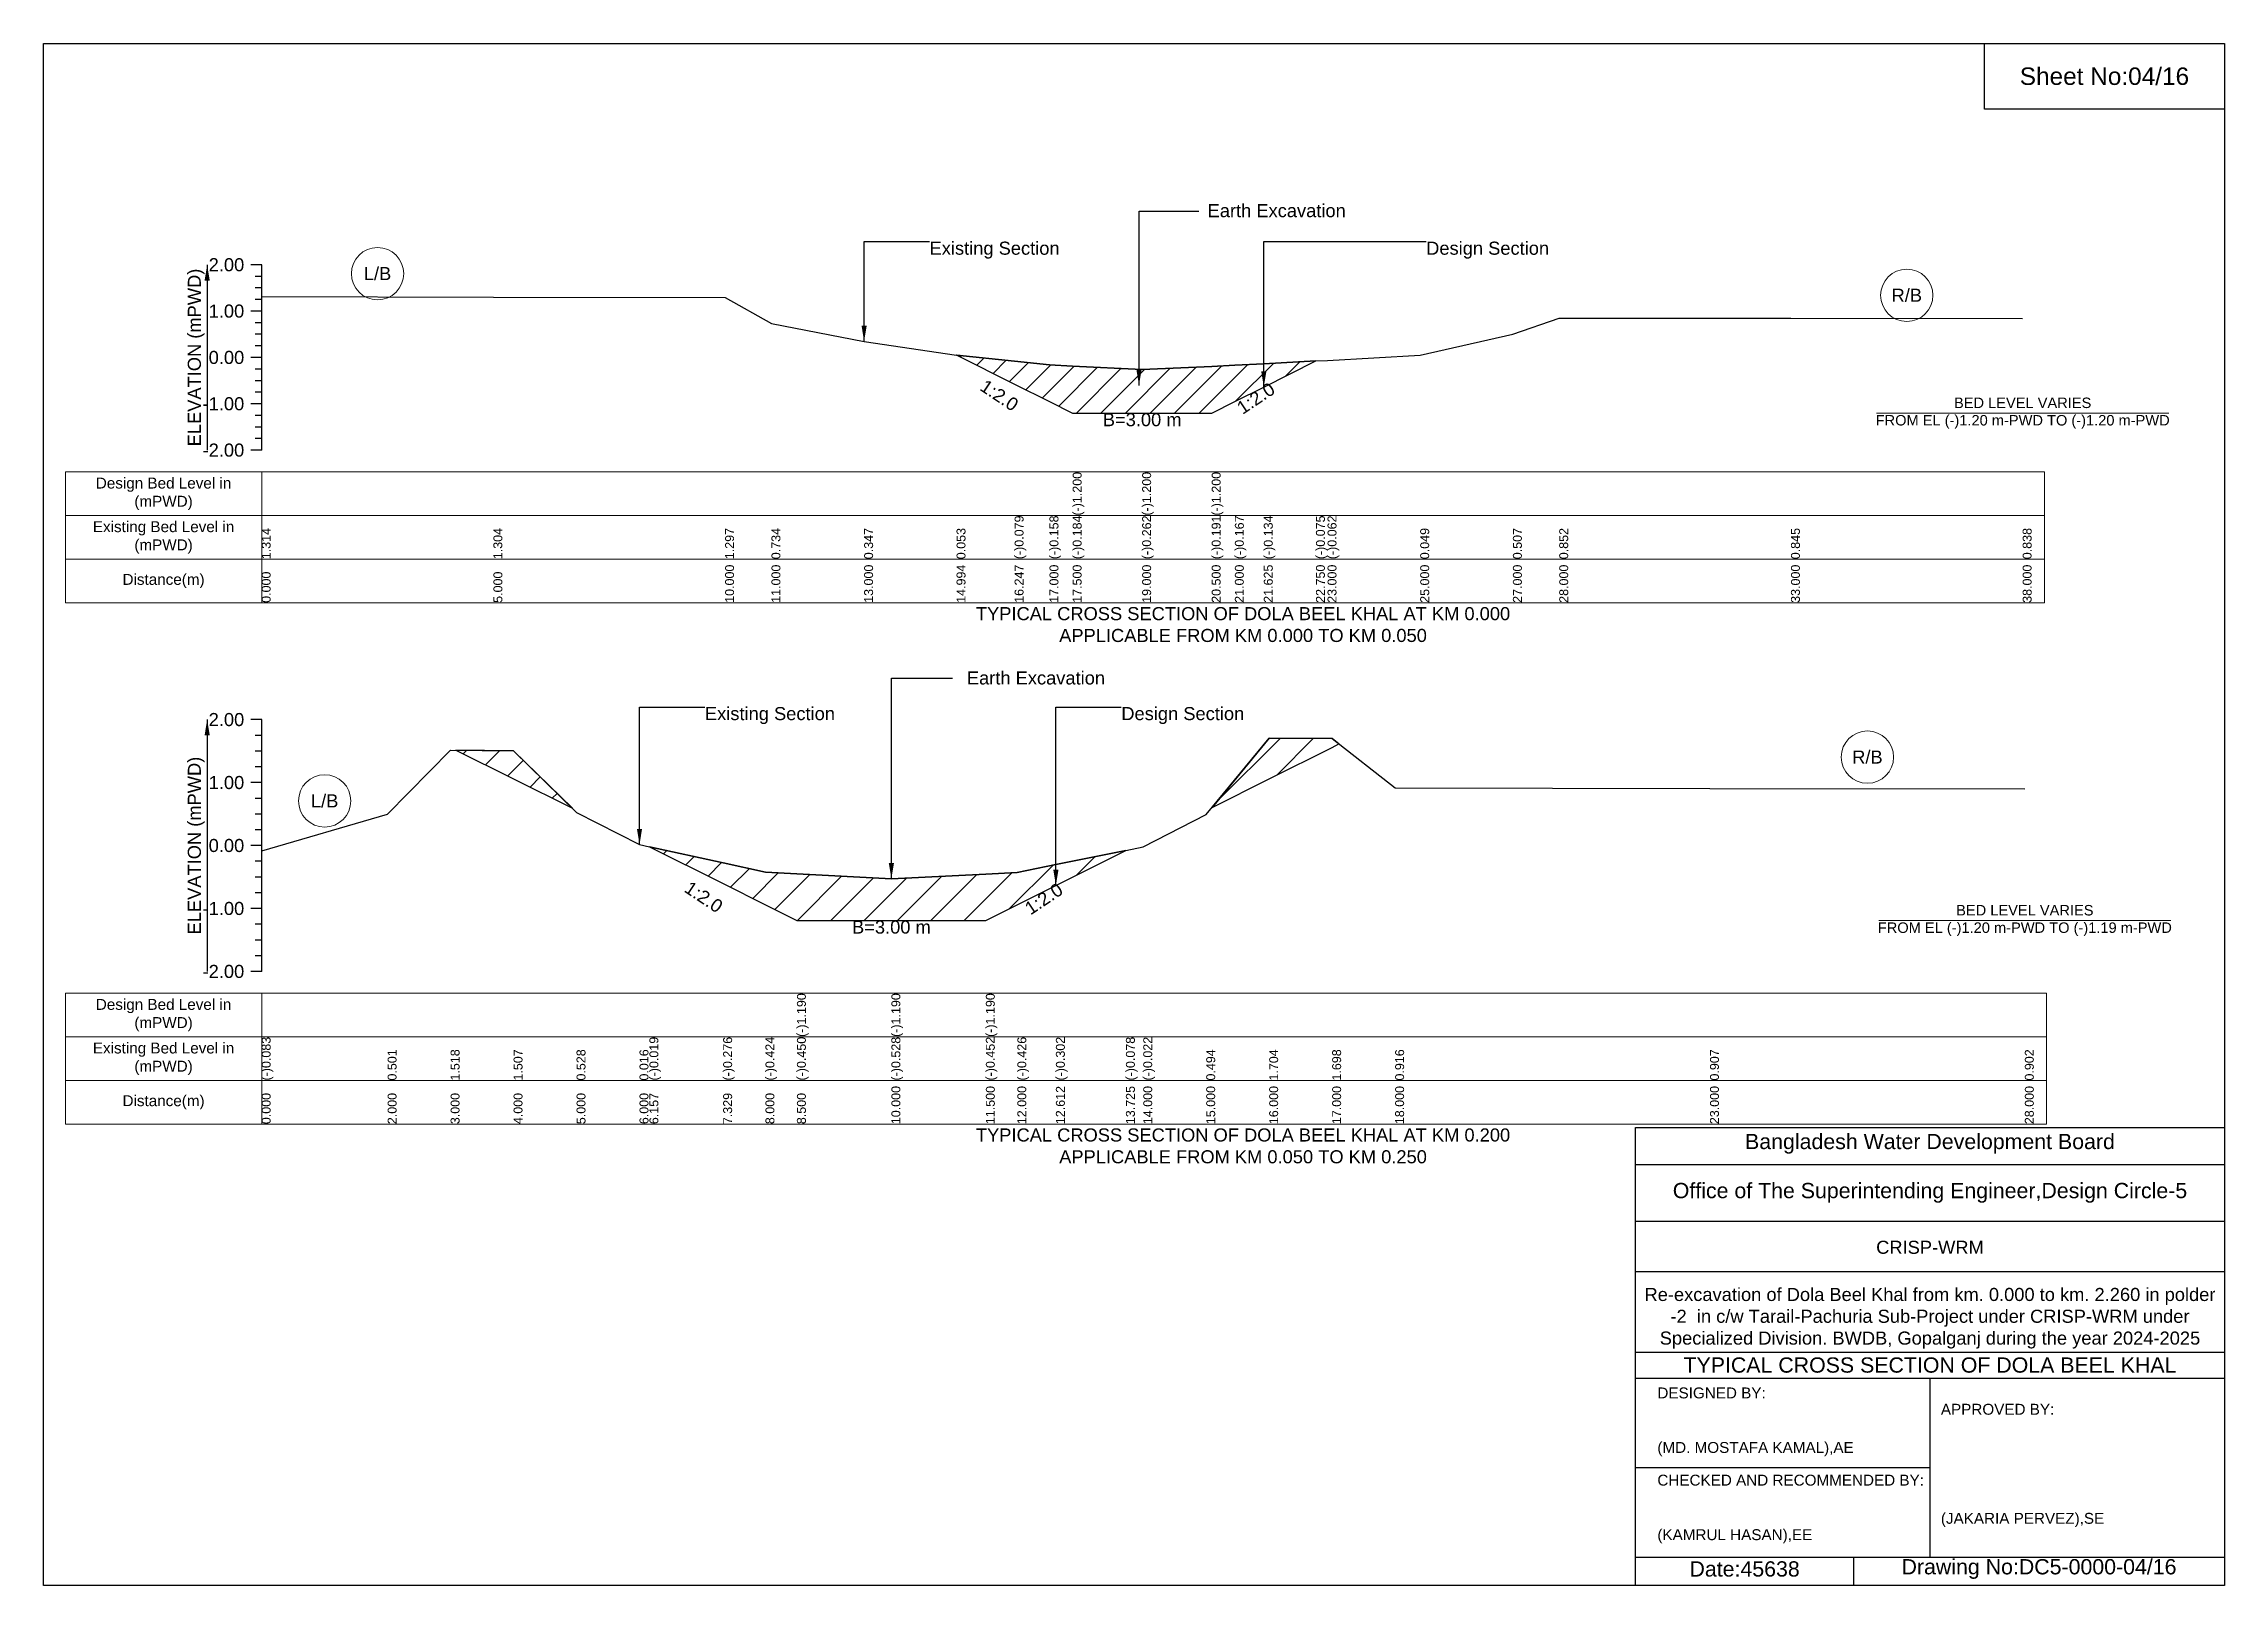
# Model space of a CAD drawing. Header units: inches. Extents: x 91000 to 258000, y -12753 to 0.
# Drawn here: x 130000 to 138000, y -5656 to 0 of the extents above; entities that cross this region are included whole.
import ezdxf

# ---------------------------------------------------------------- set-up
doc = ezdxf.new("R2010")
doc.units = ezdxf.units.IN
doc.header["$LTSCALE"] = 7
doc.header["$MEASUREMENT"] = 0
for name, color, linetype, lineweight in [('Cross section Data Border', 7, 'Continuous', 9), ('Cross Section Labels', 7, 'Continuous', 9), ('Existing_Bed_Level for Xsection', 7, 'Continuous', 25)]:
    doc.layers.add(name, color=color, linetype=linetype, lineweight=lineweight)
doc.styles.get("Standard").update_dxf_attribs({"font": 'arial.ttf'})
doc.dimstyles.get("Standard").update_dxf_attribs({"dimtxt": 0.18, "dimasz": 0.18, "dimexe": 0.18, "dimexo": 0.0625, "dimgap": 0.09, "dimtad": 0, "dimtih": 1, "dimtoh": 1, "dimdec": 4, "dimzin": 0, "dimdsep": 46, "dimtxsty": 'Standard', "dimcen": 0.09, "dimadec": 0, "dimazin": 0, "dimtfac": 1, "dimtdec": 4, "dimtofl": 0, "dimtmove": 0, "dimatfit": 3, "dimfxl": 1, "dimtolj": 1, "dimtzin": 0, "dimarcsym": 0})

msp = doc.modelspace()

# ---------------------------------------------------------------- texts
at = {"attachment_point": 5}
for s, insert, char_height in [('Sheet No:04/16', (137560, -120), 64), ('Bangladesh Water Development Board', (136920, -4036), 56), ('Office of The Superintending Engineer,Design Circle-5', (136920, -4216), 56)]:
    msp.add_mtext(s, dxfattribs=dict(at, insert=insert, char_height=char_height))
for s, insert, char_height, width, attachment_point in [('CRISP-WRM', (136920, -4416), 48, 2240, 5), ('Re-excavation of Dola Beel Khal from km. 0.000 to km. 2.260 in polder -2  in c/w Tarail-Pachuria Sub-Project under CRISP-WRM under Specialized Division. BWDB, Gopalganj during the year 2024-2025', (136920, -4676), 48, 2160, 5), ('TYPICAL CROSS SECTION OF DOLA BEEL KHAL', (136920, -4848), 56, 2240, 5), ('DESIGNED BY:^J^J^J(MD. MOSTAFA KAMAL),AE', (135920, -5056), 40, 1120, 4), ('APPROVED BY:^J^J^J^J^J^J(JAKARIA PERVEZ),SE', (136960, -5216), 40, 1120, 4), ('CHECKED AND RECOMMENDED BY:^J^J^J(KAMRUL HASAN),EE', (135920, -5376), 40, 1120, 4), ('Date:45638', (136240, -5596), 56, 1120, 5), ('Drawing No:DC5-0000-04/16', (137320, -5596), 56, 1760, 5)]:
    msp.add_mtext(s, dxfattribs=dict(insert=insert, char_height=char_height, width=width, attachment_point=attachment_point))
at = {"layer": 'Cross section Data Border', "char_height": 40, "width": 640, "attachment_point": 5}
for s, insert in [('Design Bed Level in (mPWD)', (130440, -1651.5)), ('Existing Bed Level in (mPWD)', (130440, -1811.5)), ('Distance(m)', (130440, -1971.5)), ('Design Bed Level in (mPWD)', (130440, -3564)), ('Existing Bed Level in (mPWD)', (130440, -3724)), ('Distance(m)', (130440, -3884))]:
    msp.add_mtext(s, dxfattribs=dict(at, insert=insert))
at = {"layer": 'Cross Section Labels'}
for s, insert, char_height, attachment_point in [('Earth Excavation', (134270, -588.7), 48, 1), ('Existing Section', (133250, -726.5), 48, 1), ('Design Section', (135071.8, -726.5), 48, 1), ('L/B', (131225, -843.9), 48, 5), ('R/B', (136835, -923.4), 48, 5), ('B=3.00 m', (134030, -1355.5), 48, 2), ('BED LEVEL VARIES ^JFROM EL (-)1.20 m-PWD TO (-)1.20 m-PWD', (137260, -1355.5), 38.4, 5), ('TYPICAL CROSS SECTION OF DOLA BEEL KHAL AT KM 0.000^JAPPLICABLE FROM KM 0.000 TO KM 0.050', (134400, -2131.5), 48, 5), ('Earth Excavation', (133386.9, -2303), 48, 1), ('Existing Section', (132426, -2433.8), 48, 1), ('Design Section', (133953.5, -2433.8), 48, 1), ('R/B', (136690.5, -2617.6), 48, 5), ('L/B', (131031, -2778.3), 48, 5), ('BED LEVEL VARIES ^JFROM EL (-)1.20 m-PWD TO (-)1.19 m-PWD', (137268, -3216.9), 38.4, 5), ('B=3.00 m', (133110, -3216.9), 48, 2), ('TYPICAL CROSS SECTION OF DOLA BEEL KHAL AT KM 0.200^JAPPLICABLE FROM KM 0.050 TO KM 0.250', (134400, -4044), 48, 5)]:
    msp.add_mtext(s, dxfattribs=dict(at, insert=insert, char_height=char_height, attachment_point=attachment_point))
at = {"layer": 'Cross Section Labels', "char_height": 48, "attachment_point": 2}
for insert, rotation in [((133519.5, -1270.2), 326.30993), ((134433.7, -1281.1), 33.69007), ((132435.1, -3110.5), 326.30993), ((133655.7, -3117.3), 33.69007)]:
    msp.add_mtext('1:2.0', dxfattribs=dict(at, insert=insert, rotation=rotation))
at = {"layer": 'Existing_Bed_Level for Xsection', "char_height": 48, "attachment_point": 6}
for s, insert in [('2.00', (130736, -811.5)), ('1.00', (130736, -981.5)), ('0.00', (130736, -1151.5)), ('-1.00', (130736, -1321.5)), ('-2.00', (130736, -1491.5)), ('2.00', (130736, -2480)), ('1.00', (130736, -2711)), ('0.00', (130736, -2942)), ('-1.00', (130736, -3173)), ('-2.00', (130736, -3404))]:
    msp.add_mtext(s, dxfattribs=dict(at, insert=insert))
at = {"layer": 'Existing_Bed_Level for Xsection', "rotation": 90}
for s, insert, char_height, attachment_point in [('ELEVATION (mPWD)', (130560, -1151.5), 48, 5), ('(-)1.200', (133775, -1731.5), 32.8, 1), ('(-)1.200', (134030, -1731.5), 32.8, 1), ('(-)1.200', (134285, -1731.5), 32.8, 1), ('(-)0.079', (133562, -1891.5), 32.8, 1), ('(-)0.158', (133690, -1891.5), 32.8, 1), ('(-)0.184', (133775, -1891.5), 32.8, 1), ('(-)0.262', (134030, -1891.5), 32.8, 1), ('(-)0.191', (134285, -1891.5), 32.8, 1), ('(-)0.167', (134370, -1891.5), 32.8, 1), ('(-)0.134', (134476.2, -1891.5), 32.8, 1), ('(-)0.075', (134667.5, -1891.5), 32.8, 1), ('(-)0.062', (134710, -1891.5), 32.8, 1), ('1.314', (130800, -1891.5), 32.8, 1), ('1.304', (131650, -1891.5), 32.8, 1), ('1.297', (132500, -1891.5), 32.8, 1), ('0.734', (132670, -1891.5), 32.8, 1), ('0.347', (133010, -1891.5), 32.8, 1), ('0.053', (133349, -1891.5), 32.8, 1), ('0.049', (135050, -1891.5), 32.8, 1), ('0.507', (135390, -1891.5), 32.8, 1), ('0.852', (135560, -1891.5), 32.8, 1), ('0.845', (136410, -1891.5), 32.8, 1), ('0.838', (137260, -1891.5), 32.8, 1), ('10.000', (132500, -2051.5), 32.8, 1), ('11.000', (132670, -2051.5), 32.8, 1), ('13.000', (133010, -2051.5), 32.8, 1), ('14.994', (133349, -2051.5), 32.8, 1), ('16.247', (133562, -2051.5), 32.8, 1), ('17.000', (133690, -2051.5), 32.8, 1), ('17.500', (133775, -2051.5), 32.8, 1), ('19.000', (134030, -2051.5), 32.8, 1), ('20.500', (134285, -2051.5), 32.8, 1), ('21.000', (134370, -2051.5), 32.8, 1), ('21.625', (134476.2, -2051.5), 32.8, 1), ('22.750', (134667.5, -2051.5), 32.8, 1), ('23.000', (134710, -2051.5), 32.8, 1), ('25.000', (135050, -2051.5), 32.8, 1), ('27.000', (135390, -2051.5), 32.8, 1), ('28.000', (135560, -2051.5), 32.8, 1), ('33.000', (136410, -2051.5), 32.8, 1), ('38.000', (137260, -2051.5), 32.8, 1), ('0.000', (130800, -2051.5), 32.8, 1), ('5.000', (131650, -2051.5), 32.8, 1), ('ELEVATION (mPWD)', (130560, -2942), 48, 5), ('(-)1.190', (132763.5, -3644), 32.8, 1), ('(-)1.190', (133110, -3644), 32.8, 1), ('(-)1.190', (133456.5, -3644), 32.8, 1), ('(-)0.083', (130800, -3804), 32.8, 1), ('(-)0.019', (132222.3, -3804), 32.8, 1), ('(-)0.276', (132492.9, -3804), 32.8, 1), ('(-)0.424', (132648, -3804), 32.8, 1), ('(-)0.450', (132763.5, -3804), 32.8, 1), ('(-)0.528', (133110, -3804), 32.8, 1), ('(-)0.452', (133456.5, -3804), 32.8, 1), ('(-)0.426', (133572, -3804), 32.8, 1), ('(-)0.302', (133713.5, -3804), 32.8, 1), ('(-)0.078', (133970.4, -3804), 32.8, 1), ('(-)0.022', (134034, -3804), 32.8, 1), ('0.501', (131262, -3804), 32.8, 1), ('1.518', (131493, -3804), 32.8, 1), ('1.507', (131724, -3804), 32.8, 1), ('0.528', (131955, -3804), 32.8, 1), ('0.016', (132186, -3804), 32.8, 1), ('0.494', (134265, -3804), 32.8, 1), ('1.704', (134496, -3804), 32.8, 1), ('1.698', (134727, -3804), 32.8, 1), ('0.916', (134958, -3804), 32.8, 1), ('0.907', (136113, -3804), 32.8, 1), ('0.902', (137268, -3804), 32.8, 1), ('10.000', (133110, -3964), 32.8, 1), ('11.500', (133456.5, -3964), 32.8, 1), ('12.000', (133572, -3964), 32.8, 1), ('12.612', (133713.5, -3964), 32.8, 1), ('13.725', (133970.4, -3964), 32.8, 1), ('14.000', (134034, -3964), 32.8, 1), ('15.000', (134265, -3964), 32.8, 1), ('16.000', (134496, -3964), 32.8, 1), ('17.000', (134727, -3964), 32.8, 1), ('18.000', (134958, -3964), 32.8, 1), ('23.000', (136113, -3964), 32.8, 1), ('28.000', (137268, -3964), 32.8, 1), ('0.000', (130800, -3964), 32.8, 1), ('2.000', (131262, -3964), 32.8, 1), ('3.000', (131493, -3964), 32.8, 1), ('4.000', (131724, -3964), 32.8, 1), ('5.000', (131955, -3964), 32.8, 1), ('6.000', (132186, -3964), 32.8, 1), ('6.157', (132222.3, -3964), 32.8, 1), ('7.329', (132492.9, -3964), 32.8, 1), ('8.000', (132648, -3964), 32.8, 1), ('8.500', (132763.5, -3964), 32.8, 1)]:
    msp.add_mtext(s, dxfattribs=dict(at, insert=insert, char_height=char_height, attachment_point=attachment_point))

# ---------------------------------------------------------------- hatches: boundary and pattern name
at = {"layer": 'Existing_Bed_Level for Xsection'}
h = msp.add_hatch(dxfattribs=at)
h.set_pattern_fill('ANSI31', color=256, scale=510, style=0)
h.paths.add_polyline_path([(133349, -1142.5), (133350, -1143), (133562, -1249), (133690, -1313), (133775, -1355.5), (134030, -1355.5), (134285, -1355.5), (134370, -1313), (134476.2, -1259.8), (134667.5, -1164.2), (134476.2, -1174.3), (134370, -1179.8), (134285, -1183.9), (134030, -1196), (133775, -1182.7), (133690, -1178.3), (133562, -1164.9), (133350, -1142.6)])
h = msp.add_hatch(dxfattribs=at)
h.set_pattern_fill('ANSI31', color=256, scale=693, style=0)
h.paths.add_polyline_path([(134286.5, -2801.9), (134496, -2697.2), (134727, -2581.7), (134751.9, -2569.2), (134727, -2549.8), (134496, -2548.4)])
h = msp.add_hatch(dxfattribs=at)
h.set_pattern_fill('ANSI31', color=256, scale=693, style=0)
h.paths.add_polyline_path([(131512.8, -2591.6), (131724, -2697.2), (131939.6, -2805), (131724, -2593.9)])
h = msp.add_hatch(dxfattribs=at)
h.set_pattern_fill('ANSI31', color=256, scale=693, style=0)
h.paths.add_polyline_path([(132222.3, -2946.3), (132492.9, -3081.6), (132648, -3159.2), (132763.5, -3216.9), (133110, -3216.9), (133456.5, -3216.9), (133572, -3159.2), (133713.5, -3088.4), (133970.4, -2960), (133713.5, -3011.9), (133572, -3040.4), (133456.5, -3046.3), (133110, -3064), (132763.5, -3046), (132648, -3040), (132492.9, -3005.9)])

# ---------------------------------------------------------------- linework, layer by layer
for points in [[(130000, 0), (138000, 0), (138000, -5656), (130000, -5656)], [(137120, 0), (138000, 0), (138000, -240), (137120, -240)]]:
    msp.add_lwpolyline(points, close=True)
for points in [[(135840, -5656), (135840, -3976), (138000, -3976)], [(135840, -4112), (138000, -4112)], [(135840, -4320), (138000, -4320)], [(135840, -4504), (138000, -4504)], [(135840, -4800), (138000, -4800)], [(135840, -4896), (138000, -4896)], [(136920, -4896), (136920, -5552)], [(135840, -5224), (136920, -5224)], [(135840, -5552), (138000, -5552)], [(136640, -5552), (136640, -5656)]]:
    msp.add_lwpolyline(points)
at = {"layer": 'Cross section Data Border'}
for points in [[(130080, -1571.5), (137340, -1571.5), (137340, -2051.5), (130080, -2051.5)], [(130080, -3484), (137348, -3484), (137348, -3964), (130080, -3964)]]:
    msp.add_lwpolyline(points, close=True, dxfattribs=at)
for points in [[(130800, -1571.5), (130800, -2051.5)], [(130080, -1731.5), (137340, -1731.5)], [(130080, -1891.5), (137340, -1891.5)], [(130800, -3484), (130800, -3964)], [(130080, -3644), (137348, -3644)], [(130080, -3804), (137348, -3804)]]:
    msp.add_lwpolyline(points, dxfattribs=at)
at = {"layer": 'Cross Section Labels'}
for points in [[(136724.2, -1355.5), (137795.8, -1355.5)], [(136732.2, -3216.9), (137803.8, -3216.9)]]:
    msp.add_lwpolyline(points, dxfattribs=at)
for centre in [(131225, -843.9), (136835, -923.4), (136690.5, -2617.6), (131031, -2778.3)]:
    msp.add_circle(centre, 96, dxfattribs=at)
at = {"layer": 'Existing_Bed_Level for Xsection'}
for points in [[(130800, -811.5), (130760, -811.5)], [(130800, -854), (130776, -854)], [(130800, -1491.5), (130800, -1321.5), (130800, -1151.5), (130800, -981.5), (130800, -811.5)], [(130800, -896.5), (130776, -896.5)], [(130800, -939), (130776, -939)], [(130800, -928.1), (131650, -929.8), (132500, -931), (132670, -1026.7), (133010, -1092.5), (133349, -1142.5), (133350, -1142.6), (133562, -1164.9), (133690, -1178.3), (133775, -1182.7), (133775, -1182.7), (134030, -1196), (134030, -1196), (134285, -1183.9), (134285, -1183.9), (134370, -1179.8), (134476.2, -1174.3), (134667.5, -1164.2), (134710, -1162), (135050, -1143.1), (135390, -1065.3), (135560, -1006.6), (136410, -1007.8), (137260, -1009)], [(130800, -981.5), (130760, -981.5)], [(130800, -1024), (130776, -1024)], [(130800, -1066.5), (130776, -1066.5)], [(130800, -1109), (130776, -1109)], [(130800, -1151.5), (130760, -1151.5)], [(130800, -1194), (130776, -1194)], [(130800, -1236.5), (130776, -1236.5)], [(130800, -1279), (130776, -1279)], [(130800, -1321.5), (130760, -1321.5)], [(130800, -1364), (130776, -1364)], [(130800, -1406.5), (130776, -1406.5)], [(130800, -1491.5), (130760, -1491.5)], [(130800, -1449), (130776, -1449)], [(130800, -2480), (130760, -2480)], [(130800, -2537.8), (130776, -2537.8)], [(130800, -3404), (130800, -3173), (130800, -2942), (130800, -2711), (130800, -2480)], [(130800, -2961.2), (131262, -2826.3), (131493, -2591.4), (131724, -2593.9), (131955, -2820.1), (132186, -2938.3), (132222.3, -2946.3), (132492.9, -3005.9), (132648, -3040), (132763.5, -3046), (132763.5, -3046), (133110, -3064), (133110, -3064), (133456.5, -3046.3), (133456.5, -3046.3), (133572, -3040.4), (133713.5, -3011.9), (133970.4, -2960), (134034, -2947.1), (134265, -2827.9), (134496, -2548.4), (134727, -2549.8), (134958, -2730.4), (136113, -2732.5), (137268, -2733.7)], [(130800, -2595.5), (130776, -2595.5)], [(130800, -2711), (130760, -2711)], [(130800, -2653.3), (130776, -2653.3)], [(130800, -2768.8), (130776, -2768.8)], [(130800, -2826.5), (130776, -2826.5)], [(130800, -2942), (130760, -2942)], [(130800, -2884.3), (130776, -2884.3)], [(130800, -2999.8), (130776, -2999.8)], [(130800, -3057.5), (130776, -3057.5)], [(130800, -3115.3), (130776, -3115.3)], [(130800, -3173), (130760, -3173)], [(130800, -3230.8), (130776, -3230.8)], [(130800, -3288.5), (130776, -3288.5)], [(130800, -3346.3), (130776, -3346.3)], [(130800, -3404), (130760, -3404)]]:
    msp.add_lwpolyline(points, dxfattribs=at)
for points in [[(133349, -1142.5), (133349, -1142.5), (133350, -1143), (133562, -1249), (133690, -1313), (133775, -1355.5), (133775, -1355.5), (134030, -1355.5), (134030, -1355.5), (134285, -1355.5), (134285, -1355.5), (134370, -1313), (134476.2, -1259.8), (134667.5, -1164.2), (134476.2, -1174.3), (134370, -1179.8), (134285, -1183.9), (134285, -1183.9), (134030, -1196), (134030, -1196), (133775, -1182.7), (133775, -1182.7), (133690, -1178.3), (133562, -1164.9), (133350, -1142.6), (133349, -1142.5)], [(134286.5, -2801.9), (134496, -2697.2), (134727, -2581.7), (134751.9, -2569.2), (134727, -2549.8), (134496, -2548.4)], [(131512.8, -2591.6), (131724, -2697.2), (131939.6, -2805), (131724, -2593.9)], [(132222.3, -2946.3), (132222.3, -2946.3), (132492.9, -3081.6), (132648, -3159.2), (132763.5, -3216.9), (132763.5, -3216.9), (133110, -3216.9), (133110, -3216.9), (133456.5, -3216.9), (133456.5, -3216.9), (133572, -3159.2), (133713.5, -3088.4), (133970.4, -2960), (133970.4, -2960), (133970.4, -2960), (133713.5, -3011.9), (133572, -3040.4), (133456.5, -3046.3), (133456.5, -3046.3), (133110, -3064), (133110, -3064), (132763.5, -3046), (132763.5, -3046), (132648, -3040), (132492.9, -3005.9), (132222.3, -2946.3)]]:
    msp.add_lwpolyline(points, close=True, dxfattribs=at)

msp.set_redraw_order([(e.dxf.handle, doc.entitydb.next_handle()) for e in msp.query("TEXT MTEXT ATTDEF DIMENSION ARC_DIMENSION")])  # texts and dimensions are drawn at this point

# ---------------------------------------------------------------- leaders
at = {"layer": 'Cross Section Labels', "annotation_type": 0, "has_hookline": 1}
for points, hookline_direction, text_width in [([(134018.4, -1254), (134018.4, -614.8), (134238.2, -614.8)], 0, 497), ([(133010, -1092.5), (133010, -726.5), (133249.9, -726.5)], 0, 467.2), ([(134476.2, -1259.8), (134476.2, -726.5), (135071.7, -726.5)], 0, 441.2), ([(133110, -3064), (133110, -2328.4), (133334.6, -2328.4)], 1, 497), ([(132186, -2938.3), (132186, -2433.8), (132425.9, -2433.8)], 0, 467.2), ([(133713.5, -3088.4), (133713.5, -2433.8), (133953.4, -2433.8)], 0, 441.2)]:
    msp.add_leader(points, dimstyle='Standard', override={"dimasz": 57.6}, dxfattribs=dict(at, hookline_direction=hookline_direction, text_width=text_width))
at = {"layer": 'Existing_Bed_Level for Xsection'}
for points in [[(130600, -811.5), (130600, -1491.5)], [(130600, -2480), (130600, -3404)]]:
    msp.add_leader(points, dimstyle='Standard', override={"dimasz": 57.6}, dxfattribs=at)

doc.saveas('drawing.dxf')
